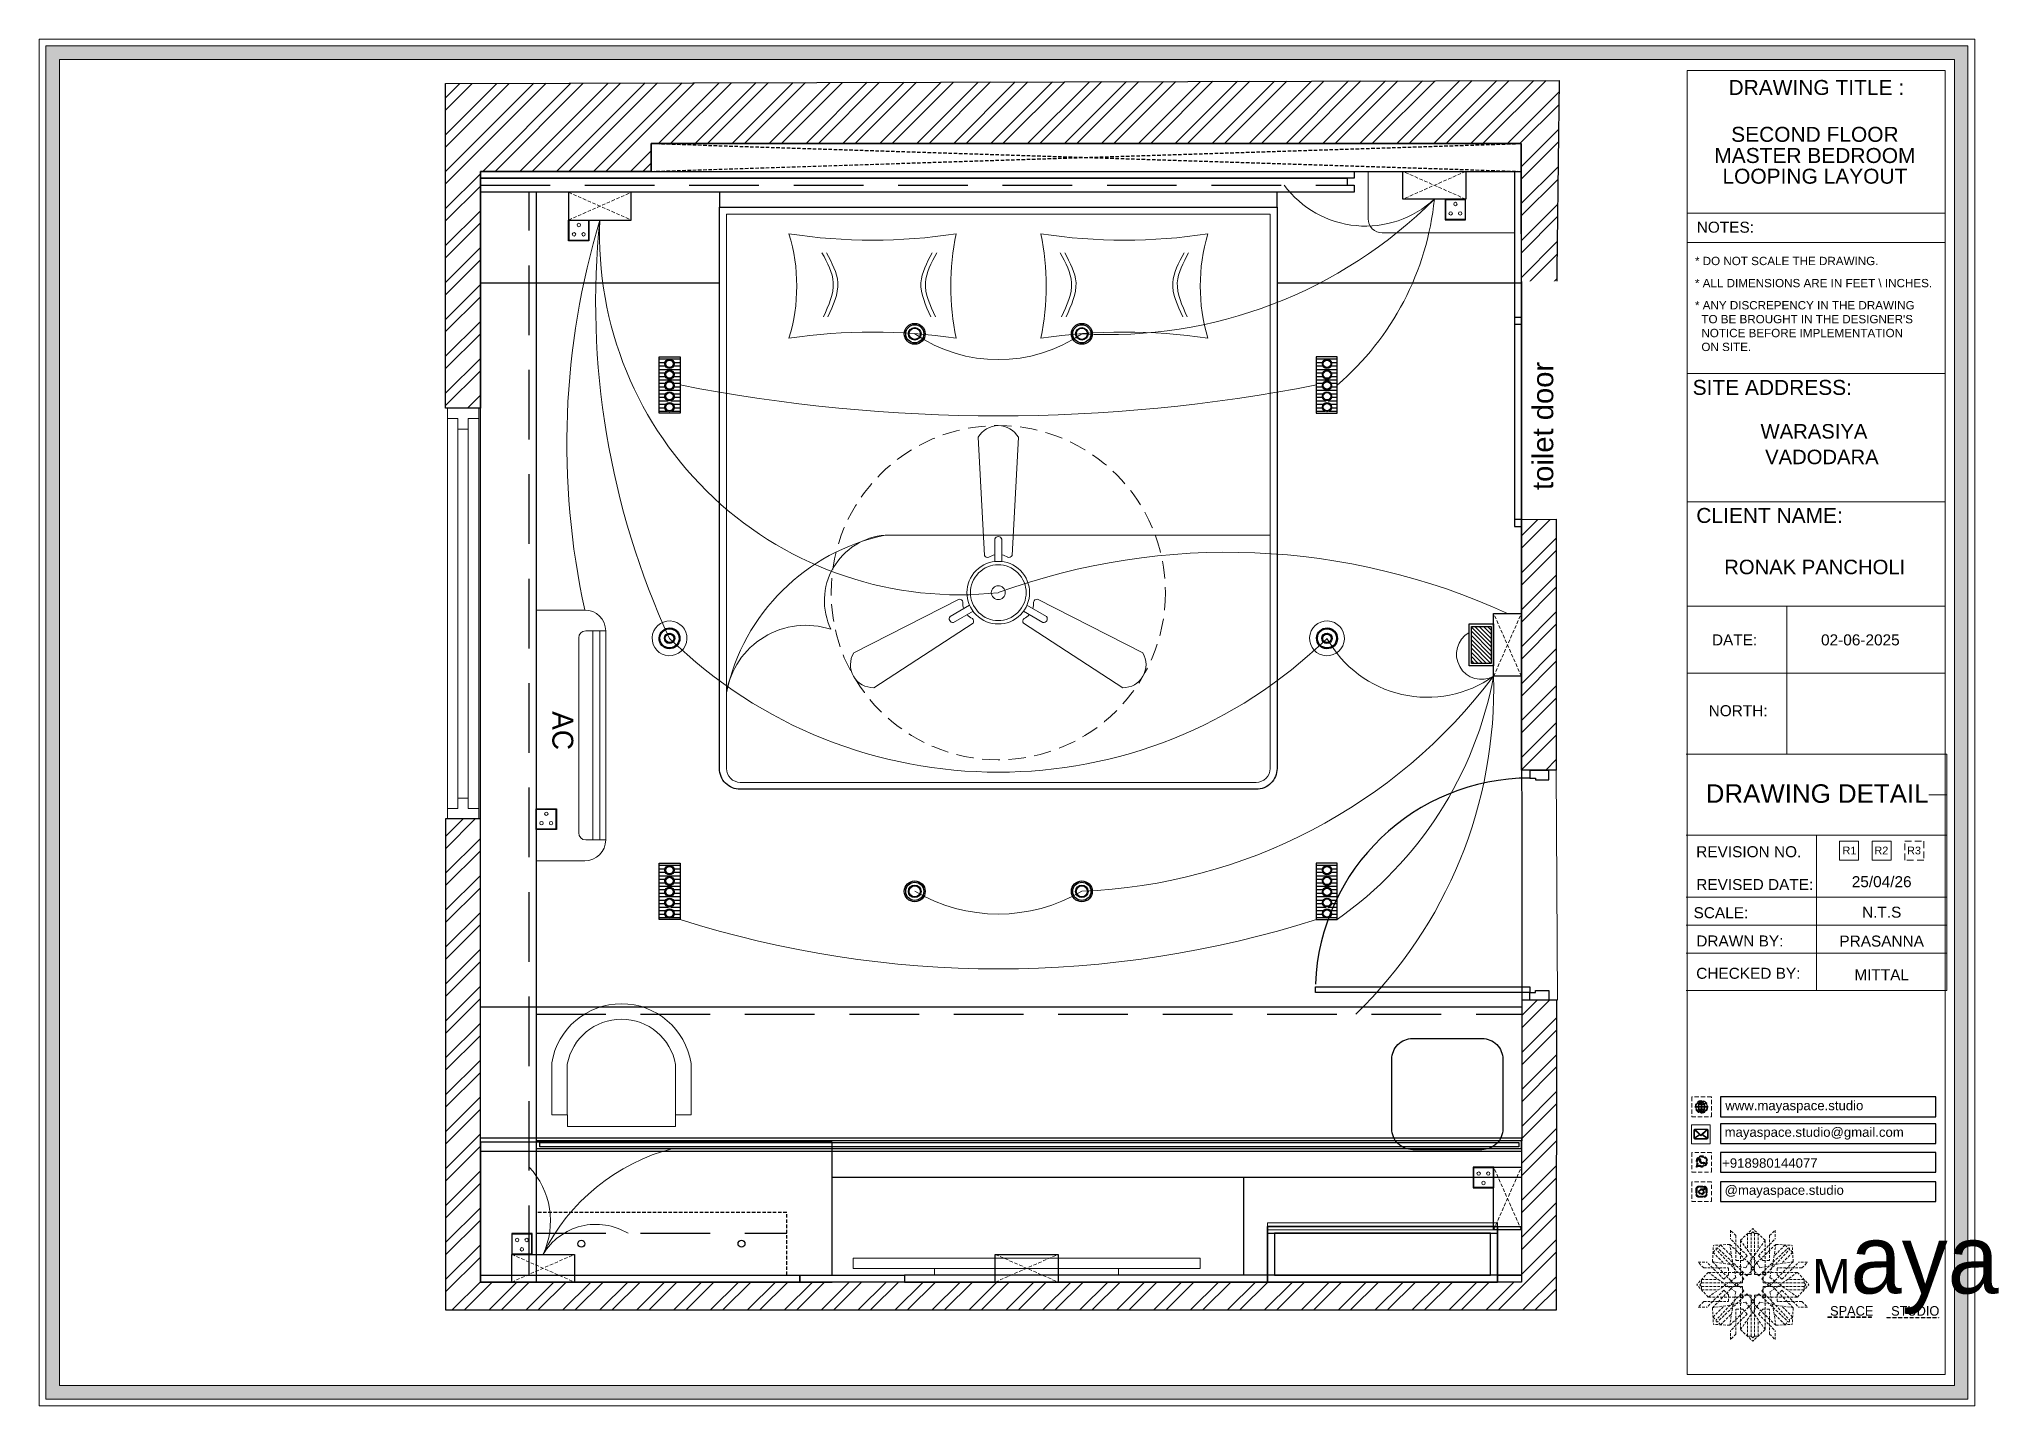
# Model space of a CAD drawing. Header units: millimetres. Extents: x 145796 to 148307, y -176303 to -174465.
# Drawn here: x 146250.8 to 146532.3, y -174820.1 to -174623.9 of the extents above; entities that cross this region are included whole.
import ezdxf
from ezdxf.enums import TextEntityAlignment as Align

# ---------------------------------------------------------------- set-up
doc = ezdxf.new("R2010")
doc.units = ezdxf.units.MM
doc.header["$MEASUREMENT"] = 0
for name, pattern in [('00 . GROUND FLOOR$0$DASHED', [0.75, 0.5, -0.25]), ('DASHED', [0.75, 0.5, -0.25]), ('DASHED2', [0.375, 0.25, -0.125]), ('DASHEDX2', [1.5, 1, -0.5])]:
    doc.linetypes.add(name, pattern=pattern)
for name, color, linetype in [('09ELECTRICAL', 5, 'Continuous'), ('AR DOOR', 40, 'Continuous'), ('AR ELE-5', 134, 'Continuous'), ('AR HATCH-7', 7, 'Continuous')]:
    doc.layers.add(name, color=color, linetype=linetype)
for name, color, linetype, lineweight in [('Dimension', 10, 'DASHEDX2', 20), ('el', 7, 'Continuous', 20), ('ELEC-wires', 1, 'DASHED2', 13), ('Electrical', 84, 'Continuous', 30), ('ELEVATION ( SPIRAL STAIR )', 250, 'Continuous', 9), ('FUR1', 1, 'Continuous', 0), ('FURNITURE', 32, 'Continuous', 9), ('FURNITURE-1', 252, 'Continuous', 13), ('GF FALSE CEILING', 6, 'Continuous', 35), ('hatch-rcc', 251, 'Continuous', 9), ('NAME PLATE', 7, 'Continuous', 25), ('SECOND FLOOR', 7, 'Continuous', 9), ('Text', 7, 'Continuous', 15), ('wall', 7, 'Continuous', 30)]:
    doc.layers.add(name, color=color, linetype=linetype, lineweight=lineweight)
doc.styles.add('Arial', font='arial.ttf')
doc.styles.get("Standard").update_dxf_attribs({"font": 'arial.ttf', "height": 6})
doc.styles.add('style4', font='ARIALN.TTF')
doc.styles.add('TEXT', font='eurr____.ttf')

msp = doc.modelspace()

# ---------------------------------------------------------------- texts
at = {"color": 18, "true_color": 0x000000, "transparency": 33554687, "char_height": 1.3513, "attachment_point": 1}
for s, width, gutter_width, insert in [('www.mayaspace.studio', 9.0744, 7.59, (146492.99, -174776.32, 0.13)), ('mayaspace.studio@gmail.com', 5.6613, 4.74, (146492.89, -174780.14, 0.13)), ('+918980144077', 22.0763, 4.74, (146492.54, -174784.58, 0.13)), ('@mayaspace.studio', 5.6613, 4.74, (146492.89, -174788.47, 0.13))]:
    msp.add_mtext_dynamic_manual_height_columns(s, width=width, gutter_width=gutter_width, heights=[0], dxfattribs=dict(at, insert=insert))
at = {"layer": 'NAME PLATE', "transparency": 33554687, "style": 'Arial'}
for s, height, p in [('DRAWING TITLE : ', 2.1519, (146506.48, -174631.88, 0.13)), ('SECOND FLOOR', 2.1519, (146505.86, -174638.61, 0.13)), ('MASTER BEDROOM', 2.1519, (146505.86, -174641.65, 0.13)), ('LOOPING LAYOUT', 2.1519, (146505.86, -174644.62, 0.13)), ('NOTES:', 1.581, (146493, -174651.66, 0.13)), ('SITE ADDRESS:', 2.1519, (146499.74, -174674.95, 0.13)), (' WARASIYA  ', 2.0802, (146506.13, -174681.22, 0.03)), ('VADODARA', 2.08, (146506.86, -174684.9, 0.03)), ('CLIENT NAME:', 2.1519, (146499.35, -174693.34, 0.13)), ('RONAK PANCHOLI    ', 2.0802, (146507.45, -174700.7, 0.03)), ('DATE:', 1.581, (146494.32, -174710.92, 0.13)), ('02-06-2025', 1.581, (146512.39, -174710.92, 0.13)), ('NORTH:', 1.581, (146494.83, -174721.09, 0.13)), ('DRAWING DETAIL', 2.6605, (146506.18, -174733.53, 0.13)), ('REVISION NO.', 1.5811, (146496.36, -174741.34, 0.13)), ('REVISED DATE: ', 1.5811, (146497.53, -174746.05, 0.13)), ('SCALE:', 1.581, (146492.36, -174750.1, 0.13)), ('DRAWN BY:', 1.581, (146495.08, -174754.16, 0.13)), ('PRASANNA', 1.581, (146515.45, -174754.17, 0.13)), ('CHECKED BY:', 1.5811, (146496.3, -174758.8, 0.13)), ('MITTAL', 1.581, (146515.45, -174759.01, 0.13))]:
    msp.add_text(s, height=height, dxfattribs=at).set_placement(p, align=Align.CENTER)
for s, p in [('R1', (146509.83, -174740.93, 0.13)), ('R2', (146514.41, -174740.93, 0.13))]:
    msp.add_text(s, height=1.115, dxfattribs=at).set_placement(p)
at = {"layer": 'NAME PLATE', "transparency": 33554687, "char_height": 1.1959, "width": 46.2026, "attachment_point": 1, "style": 'Arial'}
for s, insert in [('* DO NOT SCALE THE DRAWING.', (146488.63, -174655.12, 0.13)), ('* ALL DIMENSIONS ARE IN FEET \\\\ INCHES.', (146488.63, -174658.3, 0.13)), ("* ANY DISCREPENCY IN THE DRAWING \\P  TO BE BROUGHT IN THE DESIGNER'S\\P  NOTICE BEFORE IMPLEMENTATION \\P  ON SITE.", (146488.63, -174661.48, 0.13))]:
    msp.add_mtext(s, dxfattribs=dict(at, insert=insert))
at = {"layer": 'NAME PLATE', "lineweight": 0, "transparency": 33554687, "char_height": 1.581, "attachment_point": 2, "style": 'Arial'}
for s, insert, width in [('25/04/26', (146515.45, -174744.06, 0.13), 13.7025), ('N.T.S', (146515.45, -174748.44, 0.13), 3.086)]:
    msp.add_mtext(s, dxfattribs=dict(at, insert=insert, width=width))
at = {"layer": 'Text', "style": 'TEXT'}
msp.add_text('AC', height=3, rotation=270, dxfattribs=at).set_placement((146324.52, -174720.37, 0.13))

# ---------------------------------------------------------------- blocks, each defined once
blk = doc.blocks.new('FSFSF')
at = {"color": 42, "lineweight": 5, "true_color": 0xe0ac11}
for p, q in [((28600.03, 143.51), (28600.03, 140.16)), ((28602.15, 141.41), (28600.03, 143.51)), ((28603.86, 139.69), (28608.58, 144.08)), ((28607.9, 142.22), (28608.58, 142.85)), ((28613.31, 139.69), (28608.58, 144.08)), ((28609.27, 142.22), (28608.59, 142.85)), ((28615.02, 141.41), (28617.14, 143.51)), ((28617.14, 143.51), (28617.14, 140.16)), ((28593.19, 131.45), (28593.54, 137.71)), ((28593.39, 135), (28594.56, 136.12)), ((28593.39, 135), (28597.6, 130.78)), ((28599.8, 138.06), (28593.54, 137.71)), ((28595.12, 136.69), (28594.53, 136.69)), ((28594.56, 136.12), (28594.56, 136.71)), ((28605.17, 124.98), (28594.56, 136.12)), ((28596.24, 137.86), (28595.12, 136.69)), ((28606.27, 126.08), (28595.12, 136.69)), ((28596.24, 137.86), (28600.47, 133.65)), ((28601.03, 130), (28599.8, 138.06)), ((28599.8, 138.05), (28608.58, 129.56)), ((28606.47, 133.76), (28600.03, 140.16)), ((28602.15, 141.41), (28602.15, 131.95)), ((28603.86, 126.58), (28603.86, 139.69)), ((28603.86, 139.69), (28608.58, 133.02)), ((28607.9, 142.22), (28606.58, 142.22)), ((28606.58, 142.22), (28606.58, 135.84)), ((28607.9, 142.22), (28607.9, 126.58)), ((28613.31, 139.69), (28608.59, 133.02)), ((28617.37, 138.05), (28608.59, 129.56)), ((28609.27, 142.22), (28609.27, 126.58)), ((28609.27, 142.22), (28610.59, 142.22)), ((28610.59, 142.22), (28610.59, 135.84)), ((28610.7, 133.76), (28617.14, 140.16)), ((28610.9, 126.08), (28622.05, 136.69)), ((28612.02, 124.98), (28622.62, 136.12)), ((28613.31, 126.58), (28613.31, 139.69)), ((28615.02, 141.41), (28615.02, 131.95)), ((28616.14, 130), (28617.37, 138.06)), ((28620.93, 137.86), (28616.7, 133.65)), ((28617.37, 138.06), (28623.63, 137.71)), ((28623.8, 135), (28619.59, 130.78)), ((28620.93, 137.86), (28622.05, 136.69)), ((28622.05, 136.69), (28622.64, 136.69)), ((28622.62, 136.12), (28622.62, 136.71)), ((28623.8, 135), (28622.62, 136.12)), ((28624, 131.45), (28623.65, 137.71)), ((28591.56, 127.39), (28587.17, 122.66)), ((28587.73, 131.22), (28591.08, 131.22)), ((28589.84, 129.1), (28587.73, 131.22)), ((28589.84, 129.1), (28599.29, 129.1)), ((28597.49, 124.78), (28591.08, 131.22)), ((28604.66, 127.39), (28591.56, 127.39)), ((28591.56, 127.39), (28598.23, 122.67)), ((28593.19, 131.45), (28601.69, 122.67)), ((28601.25, 130.22), (28593.19, 131.45)), ((28599.29, 126.5), (28599.29, 129.1)), ((28605.86, 129.18), (28601.03, 130)), ((28602.07, 125.39), (28601.25, 130.22)), ((28604.75, 131.95), (28602.15, 131.95)), ((28603.68, 126.54), (28603.68, 127.39)), ((28604.71, 127.57), (28603.86, 127.57)), ((28604.66, 123.35), (28604.66, 127.39)), ((28604.7, 126.58), (28604.71, 127.57)), ((28606.47, 133.76), (28604.75, 131.95)), ((28605.86, 129.18), (28608.58, 133.02)), ((28606.27, 126.08), (28608.58, 128.27)), ((28607.9, 128.92), (28608.58, 129.56)), ((28607.9, 128.92), (28608.58, 128.27)), ((28611.31, 129.18), (28608.59, 133.02)), ((28609.27, 128.92), (28608.59, 129.56)), ((28609.27, 128.92), (28608.59, 128.27)), ((28610.9, 126.08), (28608.59, 128.27)), ((28610.7, 133.76), (28612.42, 131.95)), ((28611.31, 129.18), (28616.14, 130)), ((28612.42, 131.95), (28615.02, 131.95)), ((28612.46, 126.58), (28612.46, 127.57)), ((28612.46, 127.57), (28613.31, 127.57)), ((28612.52, 123.35), (28612.52, 127.39)), ((28612.52, 127.39), (28625.63, 127.39)), ((28613.51, 126.54), (28613.51, 127.39)), ((28615.12, 125.39), (28615.94, 130.22)), ((28623.99, 131.45), (28615.5, 122.67)), ((28615.94, 130.22), (28624, 131.45)), ((28627.34, 129.1), (28617.89, 129.1)), ((28617.89, 126.5), (28617.89, 129.1)), ((28625.63, 127.39), (28618.96, 122.67)), ((28619.7, 124.78), (28626.1, 131.22)), ((28625.63, 127.39), (28630.02, 122.66)), ((28629.45, 131.22), (28626.1, 131.22)), ((28627.34, 129.1), (28629.45, 131.22)), ((28591.56, 117.94), (28587.17, 122.66)), ((28589.03, 123.35), (28588.4, 122.67)), ((28589.03, 121.98), (28588.4, 122.65)), ((28589.03, 123.35), (28589.03, 124.67)), ((28589.03, 124.67), (28595.4, 124.67)), ((28589.03, 123.35), (28604.66, 123.35)), ((28589.03, 121.98), (28604.66, 121.98)), ((28589.03, 121.98), (28589.03, 120.66)), ((28589.03, 120.66), (28595.4, 120.66)), ((28597.49, 120.54), (28591.08, 114.11)), ((28591.56, 117.94), (28598.23, 122.65)), ((28593.19, 113.88), (28601.69, 122.65)), ((28605.17, 120.35), (28594.56, 109.2)), ((28597.49, 124.78), (28599.29, 126.5)), ((28597.49, 120.54), (28599.29, 118.83)), ((28602.07, 125.39), (28598.23, 122.67)), ((28602.07, 119.94), (28598.23, 122.65)), ((28602.07, 119.94), (28601.25, 115.1)), ((28602.33, 123.35), (28601.69, 122.67)), ((28602.33, 121.98), (28601.69, 122.65)), ((28602.33, 123.35), (28602.97, 122.67)), ((28602.33, 121.98), (28602.97, 122.65)), ((28605.17, 124.98), (28602.97, 122.67)), ((28605.17, 120.35), (28602.97, 122.65)), ((28604.66, 126.54), (28603.68, 126.54)), ((28607.9, 126.58), (28603.86, 126.58)), ((28604.66, 121.98), (28604.66, 117.94)), ((28609.27, 126.58), (28613.31, 126.58)), ((28612.02, 124.98), (28614.21, 122.67)), ((28612.02, 120.35), (28614.21, 122.65)), ((28612.02, 120.35), (28622.62, 109.2)), ((28612.52, 126.54), (28613.51, 126.54)), ((28628.16, 123.35), (28612.52, 123.35)), ((28612.52, 121.98), (28612.52, 117.94)), ((28628.16, 121.98), (28612.52, 121.98)), ((28614.85, 123.35), (28614.21, 122.67)), ((28614.85, 121.98), (28614.21, 122.65)), ((28614.85, 123.35), (28615.5, 122.67)), ((28614.85, 121.98), (28615.5, 122.65)), ((28615.12, 125.39), (28618.96, 122.67)), ((28615.12, 119.94), (28618.96, 122.65)), ((28615.12, 119.94), (28615.94, 115.1)), ((28623.99, 113.88), (28615.5, 122.65)), ((28619.7, 124.78), (28617.89, 126.5)), ((28619.7, 120.54), (28617.89, 118.83)), ((28625.63, 117.94), (28618.96, 122.65)), ((28619.7, 120.54), (28626.1, 114.11)), ((28628.16, 124.67), (28621.78, 124.67)), ((28628.16, 120.66), (28621.78, 120.66)), ((28625.63, 117.94), (28630.02, 122.66)), ((28628.16, 123.35), (28628.16, 124.67)), ((28628.16, 123.35), (28628.78, 122.67)), ((28628.16, 121.98), (28628.78, 122.65)), ((28628.16, 121.98), (28628.16, 120.66)), ((28589.84, 116.23), (28587.73, 114.11)), ((28587.73, 114.11), (28591.08, 114.11)), ((28589.84, 116.23), (28599.29, 116.23)), ((28604.66, 117.94), (28591.56, 117.94)), ((28601.25, 115.1), (28593.19, 113.87)), ((28593.19, 113.87), (28593.54, 107.62)), ((28593.39, 110.32), (28597.6, 114.55)), ((28606.27, 119.15), (28595.12, 108.54)), ((28599.29, 118.83), (28599.29, 116.23)), ((28599.8, 107.17), (28608.58, 115.67)), ((28601.03, 115.23), (28599.8, 107.17)), ((28605.86, 116.05), (28601.03, 115.23)), ((28602.15, 103.82), (28602.15, 113.27)), ((28604.75, 113.27), (28602.15, 113.27)), ((28604.66, 118.78), (28603.68, 118.78)), ((28603.68, 118.78), (28603.68, 117.94)), ((28607.9, 118.65), (28603.86, 118.65)), ((28603.86, 118.65), (28603.86, 105.54)), ((28604.71, 117.66), (28603.86, 117.66)), ((28604.7, 118.65), (28604.71, 117.66)), ((28606.47, 111.47), (28604.75, 113.27)), ((28605.86, 116.05), (28608.58, 112.21)), ((28606.27, 119.15), (28608.58, 116.96)), ((28607.9, 103.01), (28607.9, 118.65)), ((28607.9, 116.31), (28608.58, 116.96)), ((28607.9, 116.31), (28608.58, 115.67)), ((28610.9, 119.15), (28608.59, 116.96)), ((28609.27, 116.31), (28608.59, 116.96)), ((28609.27, 116.31), (28608.59, 115.67)), ((28611.31, 116.05), (28608.59, 112.21)), ((28617.37, 107.17), (28608.59, 115.67)), ((28609.27, 118.65), (28613.31, 118.65)), ((28609.27, 103.01), (28609.27, 118.65)), ((28610.7, 111.47), (28612.42, 113.27)), ((28610.9, 119.15), (28622.05, 108.54)), ((28611.31, 116.05), (28616.14, 115.23)), ((28612.42, 113.27), (28615.02, 113.27)), ((28612.46, 118.65), (28612.46, 117.66)), ((28612.46, 117.66), (28613.31, 117.66)), ((28612.52, 118.78), (28613.51, 118.78)), ((28612.52, 117.94), (28625.63, 117.94)), ((28613.31, 118.65), (28613.31, 105.54)), ((28613.51, 118.78), (28613.51, 117.94)), ((28615.02, 103.82), (28615.02, 113.27)), ((28615.94, 115.1), (28624, 113.87)), ((28616.14, 115.23), (28617.37, 107.17)), ((28617.89, 118.83), (28617.89, 116.23)), ((28627.34, 116.23), (28617.89, 116.23)), ((28623.8, 110.32), (28619.59, 114.55)), ((28624, 113.87), (28623.65, 107.62)), ((28629.45, 114.11), (28626.1, 114.11)), ((28627.34, 116.23), (28629.45, 114.11)), ((28593.39, 110.32), (28594.56, 109.2)), ((28599.8, 107.17), (28593.54, 107.52)), ((28595.12, 108.54), (28594.53, 108.54)), ((28594.56, 109.2), (28594.56, 108.61)), ((28596.24, 107.37), (28595.12, 108.54)), ((28596.24, 107.37), (28600.47, 111.58)), ((28606.47, 111.47), (28600.03, 105.07)), ((28600.03, 101.71), (28600.03, 105.07)), ((28603.86, 105.54), (28608.58, 112.21)), ((28603.86, 105.54), (28608.58, 101.15)), ((28606.58, 103.01), (28606.58, 109.38)), ((28613.31, 105.54), (28608.58, 101.15)), ((28613.31, 105.54), (28608.59, 112.21)), ((28610.59, 103.01), (28610.59, 109.38)), ((28610.7, 111.47), (28617.14, 105.07)), ((28620.93, 107.37), (28616.7, 111.58)), ((28617.14, 101.71), (28617.14, 105.07)), ((28617.37, 107.17), (28623.63, 107.52)), ((28620.93, 107.37), (28622.05, 108.54)), ((28622.05, 108.54), (28622.64, 108.54)), ((28623.8, 110.32), (28622.62, 109.2)), ((28622.62, 109.2), (28622.62, 108.61)), ((28602.15, 103.82), (28600.03, 101.71)), ((28607.9, 103.01), (28606.58, 103.01)), ((28607.9, 103.01), (28608.58, 102.38)), ((28609.27, 103.01), (28608.59, 102.38)), ((28609.27, 103.01), (28610.59, 103.01)), ((28615.02, 103.82), (28617.14, 101.71))]:
    blk.add_line(p, q, dxfattribs=at)
blk = doc.blocks.new('hgwg')
at = {"layer": 'Dimension', "true_color": 0xd39e00}
h = blk.add_hatch(color=42, dxfattribs=at)
h.dxf.hatch_style = 1
h.paths.add_polyline_path([(27505.71, 45.05), (27494.27, 45.05), (27494.27, 44.9), (27505.71, 44.9)])
h = blk.add_hatch(color=42, dxfattribs=at)
h.dxf.hatch_style = 1
h.paths.add_polyline_path([(27523.3, 44.9), (27509.68, 44.9), (27509.68, 44.75), (27523.3, 44.75)])
at = {"layer": 'Dimension', "color": 42, "true_color": 0xd39e00}
for p, q in [((27494.27, 45.05), (27505.71, 45.05)), ((27494.27, 44.9), (27494.27, 45.05)), ((27494.27, 44.9), (27505.71, 44.9)), ((27505.71, 45.05), (27505.71, 44.9)), ((27509.68, 44.9), (27523.3, 44.9)), ((27509.68, 44.9), (27509.68, 44.75)), ((27509.68, 44.75), (27523.3, 44.75)), ((27523.3, 44.75), (27523.3, 44.9))]:
    blk.add_line(p, q, dxfattribs=at)
at = {"layer": 'Dimension', "color": 42, "true_color": 0xd39e00, "attachment_point": 1}
for s, width, insert, char_height in [('{\\fCinzel|b0|i0|c0|p2;\\H1.5x;M\\fAmsterdam One|b0|i0|c0|p2;\\H2x;aya}', 85.3277, (27490.17, 69.17), 6), ('{\\fCinzel|b0|i0|c0|p0;SPACE     STUDIO}', 66.129, (27494.83, 47.86), 2.5)]:
    blk.add_mtext_dynamic_manual_height_columns(s, width=width, gutter_width=30, heights=[0], dxfattribs=dict(at, insert=insert, char_height=char_height))
blk = doc.blocks.new('aggerg')
at = {"layer": 'Dimension', "color": 42, "true_color": 0xd39e00}
blk.add_lwpolyline([(-1.41, 1.41), (1.41, 1.41), (1.41, -1.41), (-1.41, -1.41)], close=True, dxfattribs=at)
at = {"layer": 'NAME PLATE', "lineweight": 0, "insert": (-0.03, 0.62), "char_height": 1.151, "width": 2.2458, "attachment_point": 2, "style": 'Arial'}
blk.add_mtext('R3', dxfattribs=at)
blk = doc.blocks.new('QEGW4TG')
at = {"layer": 'Dimension', "true_color": 0x000000}
h = blk.add_hatch(color=18, dxfattribs=at)
h.dxf.hatch_style = 1
h.paths.add_polyline_path([(2.69, 1.93, 0.170513), (2.95, 1.97, 0.190337), (3.11, 2.18, 0.316231), (3.07, 2.28), (2.79, 2.37, 0.273721), (2.69, 2.34, 0.040749), (2.63, 2.27, -0.441282), (2.53, 2.25, -0.11828), (2.06, 2.64, -0.441282), (2.07, 2.74, 0.040749), (2.13, 2.81, 0.290083), (2.14, 2.92), (2.01, 3.18, 0.316231), (1.91, 3.2, 0.190337), (1.73, 3, 0.170513), (1.72, 2.74, 0.252784)], flags=0)
h.paths.add_polyline_path([(1.19, 1.98), (1.03, 1.3, 0.550912), (1.11, 1.23), (1.75, 1.39, 6.344125)])
h.paths.add_polyline_path([(1.81, 1.7), (1.4, 1.6), (1.5, 2.03, -9.071339)], flags=16)
h.paths.add_polyline_path([(3.11, 2.16, -0.17811), (2.95, 1.97, -0.170513), (2.69, 1.93, -0.252784), (1.72, 2.74, -0.170513), (1.73, 3, -0.17811), (1.89, 3.19, -0.370089), (2.01, 3.18), (2.14, 2.92, -0.307185), (2.13, 2.8, -0.041087), (2.06, 2.73, 0.321676), (2.05, 2.65, 0.126524), (2.55, 2.24, 0.312216), (2.62, 2.26, -0.041087), (2.68, 2.34, -0.290673), (2.79, 2.37), (3.07, 2.28, -0.370089)], flags=0)
h = blk.add_hatch(color=18, dxfattribs=at)
h.dxf.hatch_style = 1
h.paths.add_polyline_path([(2.79, 2.37, 0.273721), (2.69, 2.34, 0.040749), (2.63, 2.27, -0.441282), (2.53, 2.25, -0.11828), (2.06, 2.64, -0.441282), (2.07, 2.74, 0.040749), (2.13, 2.81, 0.290083), (2.14, 2.92), (2.01, 3.18, 0.316231), (1.91, 3.2, 0.190337), (1.73, 3, 0.170513), (1.72, 2.74, 0.252784), (2.69, 1.93, 0.170513), (2.95, 1.97, 0.190337), (3.11, 2.18, 0.316231), (3.07, 2.28)])
for p, q in [((1.19, 1.98), (1.03, 1.3)), ((1.1, 1.23), (1.75, 1.39)), ((1.5, 2.03), (1.4, 1.6)), ((1.4, 1.6), (1.81, 1.7)), ((2.01, 3.18), (2.14, 2.92)), ((3.07, 2.28), (2.8, 2.36))]:
    blk.add_line(p, q)
blk.add_lwpolyline([(0, 0), (4.68, 0), (4.68, 4.68), (0, 4.68)], close=True)
for centre, radius, start, end in [((1.09, 1.29), 0.0598, 164.8483, 282.1458), ((2.39, 2.56), 1.34, 241.4727, 205.6422), ((2.39, 2.56), 1.04, 235.9962, 210.8333), ((2.09, 2.87), 0.39, 159.7007, 198.4072), ((2.96, 3.23), 1.33, 201.4218, 258.1669), ((2.07, 2.87), 0.364, 118.9685, 159.3648), ((1.94, 3.12), 0.0896, 41.8985, 123.1344), ((2.11, 2.68), 0.066, 135.9932, 224.8892), ((1.67, 3.16), 0.586, 312.4617, 321.8728), ((3.12, 3.42), 1.31, 216.5455, 243.5279), ((2.05, 2.87), 0.104, 320.3924, 28.6971), ((2.57, 2.3), 0.066, 234.2482, 323.1441), ((3.11, 1.94), 0.586, 137.2645, 146.6756), ((2.76, 2.27), 0.104, 70.4402, 138.745), ((2.75, 2.31), 0.39, 260.7301, 299.4366), ((2.76, 2.29), 0.364, 299.7725, 340.1688), ((3.03, 2.2), 0.0896, 336.0029, 57.2388)]:
    blk.add_arc(centre, radius, start, end)
blk = doc.blocks.new('ASGERG')
at = {"layer": 'Dimension', "true_color": 0x000000}
h = blk.add_hatch(color=18, dxfattribs=at)
h.dxf.hatch_style = 1
h.paths.add_polyline_path([(0.99, 1.7, 0.353872), (1.69, 1.03), (2.96, 1.03, 0.353872), (3.66, 1.7), (3.66, 2.99, 0.353872), (2.96, 3.67), (1.69, 3.67, 0.353872), (0.99, 2.99)])
h.paths.add_polyline_path([(1.27, 2.97, -0.353872), (1.72, 3.4), (2.94, 3.4, -0.353872), (3.38, 2.97), (3.38, 1.72, -0.353872), (2.94, 1.3), (1.72, 1.3, -0.353872), (1.27, 1.72)], flags=16)
h.paths.add_polyline_path([(3.02, 2.35, -1), (1.64, 2.35, -1)], flags=0)
h.paths.add_polyline_path([(2.74, 2.35, -1), (1.92, 2.35, -1)], flags=0)
h.paths.add_polyline_path([(2.86, 3.02, -1), (3.19, 3.02, -1)], flags=0)
h.paths.add_polyline_path([(1.64, 2.35, 1), (3.02, 2.35, 1)], flags=0)
h = blk.add_hatch(color=18, dxfattribs=at)
h.dxf.hatch_style = 1
h.paths.add_polyline_path([(1.64, 2.35, 1), (3.02, 2.35, 1)])
h.paths.add_polyline_path([(2.74, 2.35, -1), (1.92, 2.35, -1)], flags=16)
h = blk.add_hatch(color=18, dxfattribs=at)
h.dxf.hatch_style = 1
h.paths.add_polyline_path([(3.19, 3.02, 1), (2.86, 3.02, 1)])
for p, q in [((0.99, 2.99), (0.99, 1.7)), ((1.27, 2.97), (1.27, 1.72)), ((1.69, 3.67), (2.96, 3.67)), ((1.69, 1.03), (2.96, 1.03)), ((2.94, 3.4), (1.72, 3.4)), ((2.94, 1.3), (1.72, 1.3)), ((3.38, 2.97), (3.38, 1.72)), ((3.66, 2.99), (3.66, 1.7))]:
    blk.add_line(p, q)
blk.add_lwpolyline([(0, 0), (4.68, 0), (4.68, 4.68), (0, 4.68)], close=True)
for centre, radius in [((2.33, 2.35), 0.694), ((2.33, 2.35), 0.414), ((3.02, 3.02), 0.168)]:
    blk.add_circle(centre, radius)
for centre, radius, start, end in [((1.76, 2.89), 0.778, 94.8631, 172.8127), ((1.76, 1.8), 0.778, 187.1873, 265.1369), ((1.76, 2.91), 0.491, 94.8631, 172.8127), ((1.76, 1.78), 0.491, 187.1873, 265.1369), ((2.9, 2.91), 0.491, 7.1873, 85.1369), ((2.9, 1.78), 0.491, 274.8631, 352.8127), ((2.89, 2.89), 0.778, 7.1873, 85.1369), ((2.89, 1.8), 0.778, 274.8631, 352.8127)]:
    blk.add_arc(centre, radius, start, end)
blk = doc.blocks.new('DTGWEGEARG')
at = {"layer": 'Dimension', "true_color": 0x000000}
h = blk.add_hatch(color=18, dxfattribs=at)
h.dxf.hatch_style = 1
h.paths.add_polyline_path([(3.83, 2.34, 1), (0.85, 2.34, 1)])
h.paths.add_polyline_path([(2.51, 1.01, 0.105795), (2.96, 1.58, -0.055205), (3.3, 1.41, -0.169822)], flags=16)
h.paths.add_polyline_path([(2.41, 1.12), (2.41, 1.69, -0.058279), (2.81, 1.63, -0.103353)], flags=16)
h.paths.add_polyline_path([(2.26, 1.13, -0.101741), (1.87, 1.63, -0.057171), (2.26, 1.69)], flags=16)
h.paths.add_polyline_path([(2.17, 1.01, -0.169822), (1.38, 1.41, -0.055205), (1.72, 1.58, 0.105795)], flags=16)
h.paths.add_polyline_path([(3.02, 1.72, 0.081336), (3.13, 2.27), (3.68, 2.27, -0.152069), (3.4, 1.52, 0.05687)], flags=16)
h.paths.add_polyline_path([(2.87, 1.77, 0.061945), (2.41, 1.84), (2.41, 2.27), (2.98, 2.27, -0.081344)], flags=16)
h.paths.add_polyline_path([(2.26, 1.84, 0.060923), (1.8, 1.77, -0.081344), (1.7, 2.27), (2.26, 2.27)], flags=16)
h.paths.add_polyline_path([(1.66, 1.72, 0.05687), (1.28, 1.52, -0.152069), (1, 2.27), (1.55, 2.27, 0.081336)], flags=16)
h.paths.add_polyline_path([(2.41, 2.42), (2.41, 2.83, 0.061945), (2.87, 2.91, -0.080009), (2.98, 2.42)], flags=16)
h.paths.add_polyline_path([(3.13, 2.42, 0.080116), (3.02, 2.96, 0.05687), (3.4, 3.16, 0.028258), (3.3, 3.27, -0.055205), (2.96, 3.1, 0.105795), (2.51, 3.67, -0.36029), (3.68, 2.42)], flags=16)
h.paths.add_polyline_path([(2.26, 2.42), (1.7, 2.42, -0.080009), (1.8, 2.91, 0.060923), (2.26, 2.84)], flags=16)
h.paths.add_polyline_path([(1.55, 2.42), (1, 2.42, -0.150466), (1.28, 3.16, 0.05687), (1.66, 2.96, 0.080116)], flags=16)
h.paths.add_polyline_path([(2.41, 2.98), (2.41, 3.56, -0.103353), (2.81, 3.05, -0.058279)], flags=16)
h.paths.add_polyline_path([(2.26, 2.99, -0.057171), (1.87, 3.05, -0.101741), (2.26, 3.55)], flags=16)
h.paths.add_polyline_path([(1.72, 3.1, -0.055205), (1.38, 3.27, -0.169822), (2.17, 3.67, 0.105795)], flags=16)
blk.add_lwpolyline([(0, 0), (4.68, 0), (4.68, 4.68), (0, 4.68)], close=True)
at = {"layer": 'Dimension', "color": 18, "true_color": 0x000000}
for p, q in [((1, 2.42), (1.55, 2.42)), ((1, 2.27), (1.55, 2.27)), ((1.7, 2.42), (2.26, 2.42)), ((1.7, 2.27), (2.26, 2.27)), ((2.26, 3.55), (2.26, 2.99)), ((2.26, 2.84), (2.26, 2.42)), ((2.26, 2.27), (2.26, 1.84)), ((2.26, 1.69), (2.26, 1.13)), ((2.41, 3.56), (2.41, 2.98)), ((2.41, 2.83), (2.41, 2.42)), ((2.41, 2.42), (2.98, 2.42)), ((2.41, 2.27), (2.98, 2.27)), ((2.41, 2.27), (2.41, 1.84)), ((2.41, 1.69), (2.41, 1.12)), ((3.13, 2.42), (3.68, 2.42)), ((3.13, 2.27), (3.68, 2.27))]:
    blk.add_line(p, q, dxfattribs=at)
blk.add_circle((2.34, 2.34), 1.49, dxfattribs=at)
for centre, radius, start, end in [((2.34, 2.34), 1.34, 142.3819, 176.6093), ((2.34, 2.34), 1.34, 183.0315, 217.6181), ((2.34, 4.74), 1.9, 236.1399, 249.1595), ((2.34, -0.06), 1.9, 110.8405, 123.8601), ((2.34, 2.34), 1.34, 97.3549, 135.9073), ((2.34, 4.74), 1.75, 236.7417, 249.3811), ((2.34, -0.06), 1.75, 110.6189, 123.2583), ((2.34, 2.34), 1.34, 224.0927, 262.6451), ((3.28, 2.34), 1.73, 159.0567, 177.3789), ((3.28, 2.34), 1.73, 182.3435, 200.9433), ((3.28, 2.34), 1.58, 158.8325, 177.1302), ((3.28, 2.34), 1.58, 182.5658, 201.1675), ((3.28, 2.34), 1.73, 129.9301, 154.0867), ((3.28, 2.34), 1.73, 205.9133, 230.0699), ((2.34, 4.74), 1.9, 253.6799, 267.6253), ((2.34, -0.06), 1.9, 92.3747, 106.3201), ((3.28, 2.34), 1.58, 130.1073, 153.3446), ((2.34, 4.74), 1.75, 254.3336, 267.422), ((2.34, -0.06), 1.75, 92.578, 105.6664), ((3.28, 2.34), 1.58, 206.6554, 229.8927), ((1.4, 2.34), 1.58, 26.6554, 50.2584), ((2.34, 4.74), 1.75, 272.3248, 285.6664), ((2.34, 4.74), 1.9, 272.1415, 286.3201), ((2.34, -0.06), 1.9, 73.6799, 87.8585), ((2.34, -0.06), 1.75, 74.3336, 87.6752), ((1.4, 2.34), 1.58, 309.7416, 333.3446), ((2.34, 2.34), 1.34, 3.3907, 82.6451), ((1.4, 2.34), 1.73, 25.9133, 50.0699), ((1.4, 2.34), 1.73, 309.9301, 334.0867), ((2.34, 2.34), 1.34, 277.3549, 315.9073), ((1.4, 2.34), 1.58, 2.8698, 21.1675), ((1.4, 2.34), 1.58, 338.8325, 357.4342), ((2.34, 4.74), 1.75, 290.6189, 303.2583), ((2.34, -0.06), 1.75, 56.7417, 69.3811), ((2.34, 4.74), 1.9, 290.8405, 303.8601), ((1.4, 2.34), 1.73, 2.6211, 20.9433), ((1.4, 2.34), 1.73, 339.0567, 357.6565), ((2.34, -0.06), 1.9, 56.1399, 69.1595), ((2.34, 2.34), 1.34, 322.3819, 356.9685)]:
    blk.add_arc(centre, radius, start, end, dxfattribs=at)
blk = doc.blocks.new('*U20')
for points in [[(-1160, 0), (-1120, 0), (-1120, 30), (-1110, 30), (-1110, 100), (-1160, 100)], [(0, 0), (0, -1120), (-30, -1120), (-30, 0)], [(40, 0), (0, 0), (0, 30), (-10, 30), (-10, 100), (40, 100)]]:
    blk.add_lwpolyline(points, close=True)
at = {"layer": 'AR ELE-5', "linetype": 'ByBlock', "ltscale": 15}
blk.add_arc((2, 1), 1122, 180.0347, 267.627, dxfattribs=at)
blk = doc.blocks.new('FLOOR LT.')
at = {"layer": '09ELECTRICAL'}
h = blk.add_hatch(dxfattribs=at)
h.set_pattern_fill('ANSI31', color=256, scale=6.05916, angle=180, style=0)
h.set_pattern_definition([(225, (8190.6031, -14293.93296), (0.535559115, -0.535559115), [])])
h.paths.add_polyline_path([(0.56, -5.52), (-8.83, -5.52), (-8.83, -0.49), (0.56, -0.49)])
for points in [[(1.17, -6.13), (-9.43, -6.13), (-9.43, 0.12), (1.17, 0.12)], [(0.56, -5.52), (-8.83, -5.52), (-8.83, -0.49), (0.56, -0.49)]]:
    blk.add_lwpolyline(points, close=True, dxfattribs=at)
blk = doc.blocks.new('RGH')
at = {"color": 242, "linetype": 'DASHED', "true_color": 0xcd2027}
for p, q in [((130318.55, 18194.22), (130309.54, 18198.2)), ((130318.55, 18198.2), (130309.54, 18194.22))]:
    blk.add_line(p, q, dxfattribs=at)
at = {"layer": 'ELEC-wires', "color": 5, "linetype": 'ByBlock', "lineweight": 30, "ltscale": 4}
blk.add_lwpolyline([(130309.54, 18198.2), (130318.55, 18198.2), (130318.55, 18194.22), (130309.54, 18194.22)], close=True, dxfattribs=at)
blk = doc.blocks.new('erfer')
at = {"layer": 'hatch-rcc', "lineweight": 30}
blk.add_lwpolyline([(1905.9, -1304.21), (1908.38, -1304.21), (1908.38, -1306.73), (1905.9, -1306.73)], close=True, dxfattribs=at)
at = {"layer": 'hatch-rcc'}
blk.add_lwpolyline([(1905.96, -1304.28), (1908.31, -1304.28), (1908.31, -1306.66), (1905.96, -1306.66)], close=True, dxfattribs=at)
for centre in [(1906.56, -1305.95), (1907.14, -1304.81), (1907.72, -1305.95)]:
    blk.add_circle(centre, 0.211, dxfattribs=at)
blk = doc.blocks.new('16')
at = {"layer": 'hatch-rcc', "color": 1, "lineweight": 30}
blk.add_lwpolyline([(392822.83, -38266.87), (392825.13, -38266.87), (392825.13, -38269.2), (392822.83, -38269.2)], close=True, dxfattribs=at)
at = {"layer": 'hatch-rcc', "color": 1}
blk.add_lwpolyline([(392822.89, -38266.93), (392825.07, -38266.93), (392825.07, -38269.14), (392822.89, -38269.14)], close=True, dxfattribs=at)
for centre in [(392823.98, -38267.42), (392823.44, -38268.48), (392824.52, -38268.48)]:
    blk.add_circle(centre, 0.195, dxfattribs=at)

# ---------------------------------------------------------------- hatches: boundary and pattern name
at = {"layer": 'AR HATCH-7', "lineweight": 0, "true_color": 0x939598, "transparency": 33554687}
h = msp.add_hatch(dxfattribs=at)
h.set_pattern_fill('ANSI32', color=252, scale=10)
h.set_pattern_definition([(45, (12454.5157, 8958.0253), (-2.65165043, 2.65165043), []), (45, (12456.2835, 8958.0253), (-2.65165043, 2.65165043), [])])
h.paths.add_polyline_path([(146469.15, -174629.78), (146309.19, -174630.24), (146309.19, -174676.85), (146314.19, -174676.85), (146314.19, -174642.85), (146338.69, -174642.85), (146338.69, -174638.85), (146463.69, -174638.85), (146463.7, -174663.84), (146463.7, -174663.84), (146463.7, -174664.86), (146468.7, -174664.83)])
h.paths.add_polyline_path([(146314.19, -174735.85), (146309.19, -174735.85), (146309.19, -174806.35), (146468.73, -174806.35), (146468.78, -174761.85), (146463.78, -174761.88), (146463.7, -174802.35), (146364.71, -174802.35), (146364.71, -174802.35), (146314.19, -174802.35), (146314.2, -174782.26)])
h.paths.add_polyline_path([(146468.7, -174692.82), (146463.7, -174692.85), (146463.7, -174728.85), (146468.7, -174728.82)])
at = {"layer": 'Dimension', "true_color": 0xd39e00, "transparency": 33554687}
h = msp.add_hatch(color=42, dxfattribs=at)
h.paths.add_polyline_path([(146251.78, -174624.84), (146251.78, -174819.15), (146527.84, -174819.15), (146527.84, -174624.84)])
h.paths.add_polyline_path([(146253.72, -174626.78), (146525.9, -174626.78), (146525.9, -174817.21), (146253.72, -174817.21)], flags=16)
at = {"layer": 'Dimension', "true_color": 0x000000, "transparency": 33554687}
h = msp.add_hatch(color=18, dxfattribs=at)
h.dxf.hatch_style = 1
h.paths.add_polyline_path([(146490.31, -174781.82, 0.414214), (146490.52, -174781.61), (146490.52, -174780.59, 0.414214), (146490.31, -174780.38), (146488.68, -174780.38, 0.414214), (146488.47, -174780.59), (146488.47, -174781.61, 0.414214), (146488.68, -174781.82)])
h.paths.add_polyline_path([(146489.65, -174781.2), (146490.4, -174781.71, -0.198912), (146490.31, -174781.74), (146488.68, -174781.74, -0.198912), (146488.59, -174781.71), (146489.34, -174781.2), (146489.49, -174781.34)], flags=16)
h.paths.add_polyline_path([(146489.49, -174781.24), (146488.66, -174780.46, -0.028783), (146488.68, -174780.46), (146490.31, -174780.46, -0.028783), (146490.33, -174780.46)], flags=16)
h.paths.add_polyline_path([(146489.7, -174781.15), (146490.4, -174780.49, -0.202482), (146490.44, -174780.59), (146490.44, -174781.61, -0.043076), (146490.44, -174781.64)], flags=16)
h.paths.add_polyline_path([(146489.28, -174781.15), (146488.55, -174781.64, -0.043076), (146488.55, -174781.61), (146488.55, -174780.59, -0.202482), (146488.59, -174780.49)], flags=16)
at = {"layer": 'Electrical', "lineweight": 25, "true_color": 0x000000}
h = msp.add_hatch(dxfattribs=at)
h.set_pattern_fill('ANSI31', color=18, scale=4, angle=315)
h.set_pattern_definition([(360, (167310.7183, -161678.28756), (2e-16, 0.5), [])])
h.paths.add_polyline_path([(146342.88, -174671.81), (146341.83, -174670.94, -0.675401), (146340.69, -174670.48, -0.15536), (146340.81, -174670.1), (146340.06, -174669.48), (146339.88, -174669.48), (146339.88, -174677.57), (146342.88, -174677.57)])
h.paths.add_polyline_path([(146342.01, -174676.7, -1), (146340.69, -174676.7, -1)], flags=16)
h.paths.add_polyline_path([(146340.69, -174675.15, -1), (146342.01, -174675.15, -1)], flags=16)
h.paths.add_polyline_path([(146341.88, -174676.7, -1), (146340.82, -174676.7, -1)], flags=0)
h.paths.add_polyline_path([(146340.82, -174675.15, -1), (146341.88, -174675.15, -1)], flags=0)
h.paths.add_polyline_path([(146340.69, -174673.59, -1), (146342.01, -174673.59, -1)], flags=16)
h.paths.add_polyline_path([(146340.82, -174673.59, -1), (146341.88, -174673.59, -1)], flags=0)
h.paths.add_polyline_path([(146340.69, -174672.04, -1), (146342.01, -174672.04, -1)], flags=16)
h.paths.add_polyline_path([(146340.82, -174672.04, -1), (146341.88, -174672.04, -1)], flags=0)
h.paths.add_polyline_path([(146341.83, -174670.94), (146342.88, -174671.81), (146342.88, -174669.48), (146340.06, -174669.48), (146340.81, -174670.1, -0.731062), (146342.01, -174670.48, -0.193744)], flags=17)
h = msp.add_hatch(dxfattribs=at)
h.set_pattern_fill('ANSI31', color=18, scale=4, angle=315)
h.set_pattern_definition([(360, (167298.7183, -161678.28756), (2e-16, 0.5), [])])
h.paths.add_polyline_path([(146434.25, -174671.81), (146435.3, -174670.94, 0.675401), (146436.44, -174670.48, 0.15536), (146436.32, -174670.1), (146437.07, -174669.48), (146437.25, -174669.48), (146437.25, -174677.57), (146434.25, -174677.57)])
h.paths.add_polyline_path([(146435.12, -174676.7, 1), (146436.44, -174676.7, 1)], flags=16)
h.paths.add_polyline_path([(146436.44, -174675.15, 1), (146435.12, -174675.15, 1)], flags=16)
h.paths.add_polyline_path([(146435.25, -174676.7, 1), (146436.31, -174676.7, 1)], flags=0)
h.paths.add_polyline_path([(146436.31, -174675.15, 1), (146435.25, -174675.15, 1)], flags=0)
h.paths.add_polyline_path([(146436.44, -174673.59, 1), (146435.12, -174673.59, 1)], flags=16)
h.paths.add_polyline_path([(146436.31, -174673.59, 1), (146435.25, -174673.59, 1)], flags=0)
h.paths.add_polyline_path([(146436.44, -174672.04, 1), (146435.12, -174672.04, 1)], flags=16)
h.paths.add_polyline_path([(146436.31, -174672.04, 1), (146435.25, -174672.04, 1)], flags=0)
h.paths.add_polyline_path([(146435.3, -174670.94), (146434.25, -174671.81), (146434.25, -174669.48), (146437.07, -174669.48), (146436.32, -174670.1, 0.731062), (146435.12, -174670.48, 0.193744)], flags=17)
h = msp.add_hatch(dxfattribs=at)
h.set_pattern_fill('ANSI31', color=18, scale=4, angle=315)
h.set_pattern_definition([(360, (167310.7183, -161750.9992), (2e-16, 0.5), [])])
h.paths.add_polyline_path([(146342.88, -174744.52), (146341.83, -174743.65, -0.675401), (146340.69, -174743.19, -0.15536), (146340.81, -174742.81), (146340.06, -174742.19), (146339.88, -174742.19), (146339.88, -174750.28), (146342.88, -174750.28)])
h.paths.add_polyline_path([(146342.01, -174749.42, -1), (146340.69, -174749.42, -1)], flags=16)
h.paths.add_polyline_path([(146340.69, -174747.86, -1), (146342.01, -174747.86, -1)], flags=16)
h.paths.add_polyline_path([(146341.88, -174749.42, -1), (146340.82, -174749.42, -1)], flags=0)
h.paths.add_polyline_path([(146340.82, -174747.86, -1), (146341.88, -174747.86, -1)], flags=0)
h.paths.add_polyline_path([(146340.69, -174746.31, -1), (146342.01, -174746.31, -1)], flags=16)
h.paths.add_polyline_path([(146340.82, -174746.31, -1), (146341.88, -174746.31, -1)], flags=0)
h.paths.add_polyline_path([(146340.69, -174744.75, -1), (146342.01, -174744.75, -1)], flags=16)
h.paths.add_polyline_path([(146340.82, -174744.75, -1), (146341.88, -174744.75, -1)], flags=0)
h.paths.add_polyline_path([(146341.83, -174743.65), (146342.88, -174744.52), (146342.88, -174742.19), (146340.06, -174742.19), (146340.81, -174742.81, -0.731062), (146342.01, -174743.19, -0.193744)], flags=17)
h = msp.add_hatch(dxfattribs=at)
h.set_pattern_fill('ANSI31', color=18, scale=4, angle=315)
h.set_pattern_definition([(360, (167298.7183, -161750.9992), (2e-16, 0.5), [])])
h.paths.add_polyline_path([(146434.25, -174744.52), (146435.3, -174743.65, 0.675401), (146436.44, -174743.19, 0.15536), (146436.32, -174742.81), (146437.07, -174742.19), (146437.25, -174742.19), (146437.25, -174750.28), (146434.25, -174750.28)])
h.paths.add_polyline_path([(146435.12, -174749.42, 1), (146436.44, -174749.42, 1)], flags=16)
h.paths.add_polyline_path([(146436.44, -174747.86, 1), (146435.12, -174747.86, 1)], flags=16)
h.paths.add_polyline_path([(146435.25, -174749.42, 1), (146436.31, -174749.42, 1)], flags=0)
h.paths.add_polyline_path([(146436.31, -174747.86, 1), (146435.25, -174747.86, 1)], flags=0)
h.paths.add_polyline_path([(146436.44, -174746.31, 1), (146435.12, -174746.31, 1)], flags=16)
h.paths.add_polyline_path([(146436.31, -174746.31, 1), (146435.25, -174746.31, 1)], flags=0)
h.paths.add_polyline_path([(146436.44, -174744.75, 1), (146435.12, -174744.75, 1)], flags=16)
h.paths.add_polyline_path([(146436.31, -174744.75, 1), (146435.25, -174744.75, 1)], flags=0)
h.paths.add_polyline_path([(146435.3, -174743.65), (146434.25, -174744.52), (146434.25, -174742.19), (146437.07, -174742.19), (146436.32, -174742.81, 0.731062), (146435.12, -174743.19, 0.193744)], flags=17)

# ---------------------------------------------------------------- linework, layer by layer
at = {"color": 18, "true_color": 0x000000, "transparency": 33554687, "elevation": 0.13}
for points in [[(146492.3, -174778.6), (146523.23, -174778.6), (146523.23, -174775.77), (146492.3, -174775.77)], [(146492.3, -174782.46), (146523.23, -174782.46), (146523.23, -174779.63), (146492.3, -174779.63)], [(146492.31, -174786.57), (146523.23, -174786.57), (146523.23, -174783.75), (146492.31, -174783.75)], [(146492.3, -174790.79), (146523.23, -174790.79), (146523.23, -174787.96), (146492.3, -174787.96)]]:
    msp.add_lwpolyline(points, close=True, dxfattribs=at)
at = {"color": 9, "lineweight": 9, "true_color": 0xc7c8ca, "elevation": 0.13}
for points in [[(146367.73, -174798.93), (146367.73, -174800.38), (146417.56, -174800.38), (146417.56, -174798.93)], [(146379.43, -174800.38), (146379.43, -174801.33), (146405.86, -174801.33), (146405.86, -174800.38)]]:
    msp.add_lwpolyline(points, close=True, dxfattribs=at)
at = {"layer": 'Dimension', "color": 42, "linetype": 'Continuous', "true_color": 0xd39e00, "transparency": 33554687}
for p, q in [((146524.59, -174648.87, 0.13), (146487.49, -174648.87, 0.13)), ((146524.59, -174653.05, 0.13), (146487.49, -174653.05, 0.13)), ((146524.59, -174671.9, 0.13), (146487.49, -174671.9, 0.13)), ((146524.59, -174690.29, 0.13), (146487.49, -174690.29, 0.13)), ((146524.59, -174705.27, 0.13), (146487.49, -174705.27, 0.13)), ((146501.85, -174705.27, 0.13), (146501.85, -174726.56, 0.13)), ((146524.59, -174714.91, 0.13), (146487.49, -174714.91, 0.13)), ((146524.81, -174726.56, 0.13), (146487.38, -174726.56, 0.13)), ((146524.81, -174726.56, 0.13), (146524.81, -174760.47, 0.13)), ((146522.23, -174732.38, 0.13), (146524.81, -174732.38, 0.13)), ((146487.38, -174738.19, 0.13), (146524.81, -174738.19, 0.13)), ((146506.1, -174760.47, 0.13), (146506.1, -174738.19, 0.13)), ((146524.81, -174747.1, 0.13), (146487.38, -174747.1, 0.13)), ((146524.81, -174751.11, 0.13), (146487.38, -174751.11, 0.13)), ((146524.81, -174755.13, 0.13), (146487.38, -174755.13, 0.13)), ((146487.38, -174760.47, 0.13), (146524.81, -174760.47, 0.13))]:
    msp.add_line(p, q, dxfattribs=at)
at = {"layer": 'Dimension', "color": 18, "linetype": 'Continuous', "true_color": 0x000000, "transparency": 33554687}
for p, q in [((146488.47, -174780.59, 0.13), (146488.47, -174781.61, 0.13)), ((146488.55, -174780.59, 0.13), (146488.55, -174781.61, 0.13)), ((146488.55, -174781.64, 0.13), (146489.28, -174781.15, 0.13)), ((146488.59, -174780.49, 0.13), (146489.28, -174781.15, 0.13)), ((146488.59, -174781.71, 0.13), (146489.34, -174781.2, 0.13)), ((146488.66, -174780.46, 0.13), (146489.49, -174781.24, 0.13)), ((146488.68, -174780.38, 0.13), (146490.31, -174780.38, 0.13)), ((146488.68, -174780.46, 0.13), (146490.31, -174780.46, 0.13)), ((146488.68, -174781.74, 0.13), (146490.31, -174781.74, 0.13)), ((146488.68, -174781.82, 0.13), (146490.31, -174781.82, 0.13)), ((146489.34, -174781.2, 0.13), (146489.49, -174781.34, 0.13)), ((146489.49, -174781.24, 0.13), (146490.33, -174780.46, 0.13)), ((146489.49, -174781.34, 0.13), (146489.65, -174781.2, 0.13)), ((146490.4, -174781.71, 0.13), (146489.65, -174781.2, 0.13)), ((146489.7, -174781.15, 0.13), (146490.4, -174780.49, 0.13)), ((146490.44, -174781.64, 0.13), (146489.7, -174781.15, 0.13)), ((146490.44, -174780.59, 0.13), (146490.44, -174781.61, 0.13)), ((146490.52, -174780.59, 0.13), (146490.52, -174781.61, 0.13))]:
    msp.add_line(p, q, dxfattribs=at)
at = {"layer": 'Dimension', "color": 42, "linetype": 'Continuous', "true_color": 0xd39e00, "transparency": 33554687, "elevation": 0.13}
for points in [[(146250.82, -174623.87), (146528.81, -174623.87), (146528.81, -174820.12), (146250.82, -174820.12)], [(146251.78, -174624.84), (146527.84, -174624.84), (146527.84, -174819.15), (146251.78, -174819.15)], [(146253.72, -174626.78), (146525.9, -174626.78), (146525.9, -174817.21), (146253.72, -174817.21)], [(146487.49, -174815.62), (146487.49, -174628.37), (146524.59, -174628.37), (146524.59, -174815.62)], [(146509.41, -174739.05), (146512.14, -174739.05), (146512.14, -174741.78), (146509.41, -174741.78)], [(146514.09, -174739.05), (146516.82, -174739.05), (146516.82, -174741.78), (146514.09, -174741.78)]]:
    msp.add_lwpolyline(points, close=True, dxfattribs=at)
at = {"layer": 'Dimension', "linetype": 'Continuous', "transparency": 33554687, "elevation": 0.13}
msp.add_lwpolyline([(146488.15, -174782.48), (146490.84, -174782.48), (146490.84, -174779.79), (146488.15, -174779.79)], close=True, dxfattribs=at)
at = {"layer": 'Dimension', "color": 18, "true_color": 0x000000, "transparency": 33554687}
for centre, radius, start, end in [((146488.68, -174780.59, 0.13), 0.206, 90, 180), ((146488.68, -174781.61, 0.13), 0.206, 180, 270), ((146488.68, -174780.59, 0.13), 0.129, 134.2135, 180), ((146488.68, -174781.61, 0.13), 0.129, 180, 189.8662), ((146488.68, -174781.61, 0.13), 0.129, 225, 270), ((146488.68, -174780.59, 0.13), 0.129, 90, 96.5948), ((146490.31, -174780.59, 0.13), 0.206, 0, 90), ((146490.31, -174780.59, 0.13), 0.129, 83.4052, 90), ((146490.31, -174781.61, 0.13), 0.206, 270, 0), ((146490.31, -174781.61, 0.13), 0.129, 270, 315), ((146490.31, -174780.59, 0.13), 0.129, 0, 45.7865), ((146490.31, -174781.61, 0.13), 0.129, 350.1338, 0)]:
    msp.add_arc(centre, radius, start, end, dxfattribs=at)
at = {"layer": 'Electrical', "lineweight": 15, "ltscale": 20}
for p, q in [((146385.68, -174681.04, 0.13), (146386.57, -174698.03, 0.13)), ((146390.57, -174698.03, 0.13), (146391.45, -174681.04, 0.13)), ((146388.07, -174698.88, 0.13), (146388.07, -174695.64, 0.13)), ((146389.07, -174695.66, 0.13), (146389.07, -174698.88, 0.13)), ((146382.96, -174704.28, 0.13), (146367.8, -174712.01, 0.13)), ((146381.66, -174706.76, 0.13), (146384.44, -174705.15, 0.13)), ((146384.94, -174706.02, 0.13), (146382.14, -174707.64, 0.13)), ((146394.97, -174707.63, 0.13), (146392.19, -174706.02, 0.13)), ((146392.69, -174705.15, 0.13), (146395.5, -174706.77, 0.13)), ((146409.33, -174712.01, 0.13), (146394.18, -174704.28, 0.13)), ((146370.68, -174717.01, 0.13), (146384.96, -174707.74, 0.13)), ((146392.18, -174707.74, 0.13), (146406.45, -174717.01, 0.13))]:
    msp.add_line(p, q, dxfattribs=at)
at = {"layer": 'Electrical', "lineweight": 15}
for p, q in [((146330.32, -174738.85, 0.13), (146330.32, -174708.85, 0.13)), ((146331.32, -174738.85, 0.13), (146331.32, -174708.85, 0.13)), ((146328.31, -174737.85, 0.13), (146328.31, -174709.85, 0.13))]:
    msp.add_line(p, q, dxfattribs=at)
at = {"layer": 'Electrical', "color": 240, "true_color": 0xed1f24, "elevation": 0.13}
for points in [[(146342.88, -174669.48), (146342.88, -174677.57), (146339.88, -174677.57), (146339.88, -174669.48)], [(146434.25, -174669.48), (146434.25, -174677.57), (146437.25, -174677.57), (146437.25, -174669.48)], [(146342.88, -174742.19), (146342.88, -174750.28), (146339.88, -174750.28), (146339.88, -174742.19)], [(146434.25, -174742.19), (146434.25, -174750.28), (146437.25, -174750.28), (146437.25, -174742.19)]]:
    msp.add_lwpolyline(points, close=True, dxfattribs=at)
at = {"layer": 'Electrical', "lineweight": 15, "elevation": 0.13}
for points in [[(146329.17, -174741.86), (146322.19, -174741.86), (146322.19, -174705.84), (146329.17, -174705.84)], [(146329.31, -174708.85), (146332.18, -174708.85), (146332.18, -174738.85), (146329.31, -174738.85)], [(146332.18, -174738.85), (146332.18, -174738.85), (146332.18, -174708.85)]]:
    msp.add_lwpolyline(points, dxfattribs=at)
at = {"layer": 'Electrical', "color": 7, "lineweight": 30, "elevation": 0.13}
msp.add_lwpolyline([(146322.19, -174783.15), (146463.74, -174783.15), (146463.74, -174782.09), (146322.19, -174782.09)], close=True, dxfattribs=at)
at = {"layer": 'Electrical', "color": 175, "lineweight": 30, "ltscale": 8, "true_color": 0x4554a5, "elevation": 0.13}
for points in [[(146463.34, -174782.31), (146463.34, -174782.93), (146322.7, -174782.93), (146322.7, -174782.31)], [(146463.32, -174782.33), (146463.32, -174782.92), (146322.72, -174782.92), (146322.72, -174782.33)]]:
    msp.add_lwpolyline(points, close=True, dxfattribs=at)
at = {"layer": 'Electrical', "color": 18, "ltscale": 8, "true_color": 0x000000}
for centre, radius in [((146376.57, -174666.18, 0.13), 1.5), ((146376.57, -174666.18, 0.13), 1.3), ((146376.57, -174666.18, 0.13), 0.904), ((146376.57, -174666.18, 0.13), 0.804), ((146400.57, -174666.18, 0.13), 1.5), ((146400.57, -174666.18, 0.13), 1.3), ((146400.57, -174666.18, 0.13), 0.904), ((146400.57, -174666.18, 0.13), 0.804), ((146376.57, -174746.24, 0.13), 1.5), ((146376.57, -174746.24, 0.13), 1.3), ((146376.57, -174746.24, 0.13), 0.904), ((146376.57, -174746.24, 0.13), 0.804), ((146400.57, -174746.24, 0.13), 1.5), ((146400.57, -174746.24, 0.13), 1.3), ((146400.57, -174746.24, 0.13), 0.904), ((146400.57, -174746.24, 0.13), 0.804)]:
    msp.add_circle(centre, radius, dxfattribs=at)
at = {"layer": 'Electrical', "color": 18, "lineweight": 25, "true_color": 0x000000}
for centre, radius in [((146341.35, -174670.48, 0.13), 0.662), ((146435.78, -174670.48, 0.13), 0.662), ((146341.35, -174672.04, 0.13), 0.662), ((146341.35, -174670.48, 0.13), 0.53), ((146341.35, -174672.04, 0.13), 0.53), ((146435.78, -174672.04, 0.13), 0.662), ((146435.78, -174670.48, 0.13), 0.53), ((146435.78, -174672.04, 0.13), 0.53), ((146341.35, -174673.59, 0.13), 0.662), ((146341.35, -174675.15, 0.13), 0.662), ((146341.35, -174673.59, 0.13), 0.53), ((146341.35, -174675.15, 0.13), 0.53), ((146435.78, -174673.59, 0.13), 0.662), ((146435.78, -174675.15, 0.13), 0.662), ((146435.78, -174673.59, 0.13), 0.53), ((146435.78, -174675.15, 0.13), 0.53), ((146341.35, -174676.7, 0.13), 0.662), ((146341.35, -174676.7, 0.13), 0.53), ((146435.78, -174676.7, 0.13), 0.662), ((146435.78, -174676.7, 0.13), 0.53), ((146341.35, -174743.19, 0.13), 0.662), ((146341.35, -174743.19, 0.13), 0.53), ((146435.78, -174743.19, 0.13), 0.662), ((146435.78, -174743.19, 0.13), 0.53), ((146341.35, -174744.75, 0.13), 0.662), ((146341.35, -174746.31, 0.13), 0.662), ((146341.35, -174744.75, 0.13), 0.53), ((146341.35, -174746.31, 0.13), 0.53), ((146435.78, -174744.75, 0.13), 0.662), ((146435.78, -174746.31, 0.13), 0.662), ((146435.78, -174744.75, 0.13), 0.53), ((146435.78, -174746.31, 0.13), 0.53), ((146341.35, -174747.86, 0.13), 0.662), ((146341.35, -174747.86, 0.13), 0.53), ((146435.78, -174747.86, 0.13), 0.662), ((146435.78, -174747.86, 0.13), 0.53), ((146341.35, -174749.42, 0.13), 0.662), ((146341.35, -174749.42, 0.13), 0.53), ((146435.78, -174749.42, 0.13), 0.662), ((146435.78, -174749.42, 0.13), 0.53)]:
    msp.add_circle(centre, radius, dxfattribs=at)
at = {"layer": 'Electrical', "linetype": 'DASHED', "lineweight": 15, "ltscale": 5}
msp.add_circle((146388.57, -174703.35, 0.13), 24, dxfattribs=at)
at = {"layer": 'Electrical', "lineweight": 15}
for centre, start, end in [((146329.17, -174708.85, 0.13), 0, 90), ((146329.17, -174738.85, 0.13), 270, 0)]:
    msp.add_arc(centre, 3.01, start, end, dxfattribs=at)
at = {"layer": 'Electrical', "lineweight": 15, "ltscale": 20}
for centre, major_axis, start_param, end_param in [((146388.57, -174682.66, 0.13), (2.34, 2.34), -0.272136, 1.842967), ((146387.04, -174697.76, 0.13), (0.382, 0.382), 2.863014, 4.257784), ((146388.57, -174700.27, 0.13), (1.71, -1.71), 2.565057, 2.951308), ((146388.56, -174695.83, 0.13), (0.376, 0.376), -0.465536, 1.983618), ((146388.57, -174700.27, 0.13), (1.71, 1.71), 0.19032, 0.57657), ((146390.09, -174697.76, 0.13), (0.382, -0.382), 5.167028, 6.561799), ((146388.57, -174703.35, 0.13), (3.18, -3.18), 3.14161, 9.424795), ((146388.57, -174703.35, 0.13), (2.83, -2.83), 1.749190548672175e-05, 6.283202799085073), ((146388.57, -174703.35, 0.13), (0.707, 0.707), 1.570814, 7.853999), ((146382.96, -174704.82, 0.13), (0.382, -0.382), 0.978238, 2.373008), ((146385.9, -174704.89, 0.13), (1.71, -1.71), 3.855511, 4.241762), ((146391.23, -174704.89, 0.13), (1.71, 1.71), 5.183051, 5.569301), ((146394.17, -174704.82, 0.13), (0.382, -0.382), 2.339416, 3.734186), ((146382.06, -174707.11, 0.13), (0.376, -0.376), 3.199655, 5.648809), ((146385.9, -174704.89, 0.13), (1.71, -1.71), 4.659452, 5.045703), ((146384.49, -174707.47, 0.13), (0.382, 0.382), -1.325776, 0.068994), ((146392.64, -174707.47, 0.13), (0.382, -0.382), 3.072633, 4.467404), ((146391.23, -174704.89, 0.13), (1.71, 1.71), 4.37911, 4.765361), ((146395.08, -174707.11, 0.13), (0.376, 0.376), 3.723254, 6.172408), ((146370.65, -174713.69, 0.13), (2.34, -2.34), 3.393055, 5.508159), ((146406.48, -174713.69, 0.13), (2.34, -2.34), 5.48745, 7.602554)]:
    msp.add_ellipse(centre, major_axis=major_axis, ratio=1, start_param=start_param, end_param=end_param, dxfattribs=at)
at = {"layer": 'Electrical', "lineweight": 15, "extrusion": (0, 0, -1)}
for centre, start_param, end_param in [((146329.31, -174709.85, 0.13), -0.785398, 0.785398), ((146329.31, -174737.85, 0.13), 3.926991, 5.497787)]:
    msp.add_ellipse(centre, major_axis=(-0.71, 0.71), ratio=1, start_param=start_param, end_param=end_param, dxfattribs=at)
at = {"layer": 'Electrical', "color": 5, "lineweight": 5, "ltscale": 8}
for centre in [(146341.35, -174709.91, 0.13), (146435.78, -174709.91, 0.13)]:
    msp.add_ellipse(centre, major_axis=(1.69, -1.84), ratio=1, start_param=-0.785398, end_param=5.497787, dxfattribs=at)
at = {"layer": 'Electrical', "color": 5, "ltscale": 8}
for centre, major_axis, start_param, end_param in [((146341.35, -174709.91, 0.13), (1.02, -1.1), -0.785398, 5.497787), ((146341.35, -174709.91, 0.13), (-1.01, -0.93), 0.785398, 7.068583), ((146341.35, -174709.91, 0.13), (-0.544, -0.501), 0.785398, 7.068583), ((146341.35, -174709.91, 0.13), (-0.453, -0.417), 0.785398, 7.068583), ((146435.78, -174709.91, 0.13), (1.02, -1.1), -0.785398, 5.497787), ((146435.78, -174709.91, 0.13), (-1.01, -0.93), 0.785398, 7.068583), ((146435.78, -174709.91, 0.13), (-0.544, -0.501), 0.785398, 7.068583), ((146435.78, -174709.91, 0.13), (-0.453, -0.417), 0.785398, 7.068583)]:
    msp.add_ellipse(centre, major_axis=major_axis, ratio=1, start_param=start_param, end_param=end_param, dxfattribs=at)
at = {"layer": 'ELEVATION ( SPIRAL STAIR )', "color": 9, "true_color": 0xc7c8ca, "elevation": 0.13}
msp.add_lwpolyline([(146427.26, -174794.85), (146460.26, -174794.85), (146460.26, -174793.85), (146427.26, -174793.85)], close=True, dxfattribs=at)
at = {"layer": 'FURNITURE', "color": 9, "linetype": '00 . GROUND FLOOR$0$DASHED', "lineweight": 25, "true_color": 0xc7c8ca}
for p, q in [((146338.69, -174642.85, 0.13), (146463.69, -174638.85, 0.13)), ((146338.69, -174638.85, 0.13), (146463.69, -174642.85, 0.13))]:
    msp.add_line(p, q, dxfattribs=at)
at = {"layer": 'FURNITURE', "color": 9, "lineweight": 30, "true_color": 0xc7c8ca}
for p, q in [((146462.7, -174642.85, 0.13), (146462.7, -174693.85, 0.13)), ((146322.19, -174645.85, 0.13), (146322.19, -174802.35, 0.13)), ((146314.19, -174658.85, 0.13), (146348.52, -174658.85, 0.13)), ((146428.61, -174658.85, 0.13), (146463.69, -174658.85, 0.13)), ((146463.7, -174663.84, 0.13), (146462.7, -174663.84, 0.13)), ((146463.7, -174693.85, 0.13), (146463.7, -174663.84, 0.13)), ((146463.7, -174693.85, 0.13), (146463.7, -174663.84, 0.13)), ((146463.7, -174664.84, 0.13), (146462.7, -174664.84, 0.13)), ((146463.7, -174692.85, 0.13), (146462.7, -174692.85, 0.13)), ((146463.7, -174692.85, 0.13), (146462.7, -174692.85, 0.13)), ((146462.7, -174693.85, 0.13), (146463.7, -174693.85, 0.13)), ((146462.7, -174693.85, 0.13), (146463.7, -174693.85, 0.13)), ((146463.73, -174787.32, 0.13), (146364.71, -174787.32, 0.13)), ((146423.81, -174787.35, 0.13), (146423.81, -174801.35, 0.13)), ((146427.26, -174802.35, 0.13), (146427.26, -174794.35, 0.13)), ((146427.26, -174794.35, 0.13), (146460.26, -174794.35, 0.13)), ((146460.26, -174794.35, 0.13), (146460.26, -174802.35, 0.13))]:
    msp.add_line(p, q, dxfattribs=at)
at = {"layer": 'FURNITURE', "color": 3, "linetype": 'DASHEDX2', "lineweight": 30, "ltscale": 10}
for p, q in [((146314.19, -174644.85, 0.13), (146438.69, -174644.85, 0.13)), ((146321.19, -174801.35, 0.13), (146321.19, -174645.85, 0.13)), ((146322.19, -174763.88, 0.13), (146463.78, -174763.88, 0.13)), ((146322.19, -174795.35, 0.13), (146358.19, -174795.35, 0.13))]:
    msp.add_line(p, q, dxfattribs=at)
at = {"layer": 'FURNITURE', "color": 9, "true_color": 0xc7c8ca}
msp.add_line((146427.61, -174695.09, 0.13), (146372.33, -174695.09, 0.13), dxfattribs=at)
at = {"layer": 'FURNITURE', "lineweight": 5}
msp.add_line((146468.7, -174728.82, 0.13), (146468.91, -174761.85, 0.13), dxfattribs=at)
at = {"layer": 'FURNITURE', "color": 9, "lineweight": 30, "true_color": 0xc7c8ca, "elevation": 0.13}
for points in [[(146338.69, -174642.85), (146463.69, -174642.85), (146463.69, -174638.85), (146338.69, -174638.85)], [(146314.19, -174642.85), (146439.69, -174642.85), (146439.69, -174643.85), (146314.19, -174643.85)], [(146314.19, -174643.85), (146438.69, -174643.85), (146438.69, -174644.85), (146439.69, -174644.85), (146439.69, -174645.85), (146314.19, -174645.85)], [(146428.61, -174648), (146428.61, -174645.85), (146348.52, -174645.85), (146348.52, -174648)], [(146427.26, -174802.35), (146460.26, -174802.35), (146460.26, -174794.35), (146427.26, -174794.35)], [(146427.26, -174795.35), (146460.26, -174795.35), (146460.26, -174794.35), (146427.26, -174794.35)], [(146428.26, -174801.35), (146459.26, -174801.35), (146459.26, -174795.35), (146428.26, -174795.35)], [(146463.71, -174801.35), (146460.26, -174801.35), (146460.26, -174794.35), (146463.71, -174794.35)], [(146360.08, -174802.35), (146314.19, -174802.35), (146314.19, -174801.35), (146360.08, -174801.35)], [(146375.08, -174802.35), (146360.08, -174802.35), (146360.08, -174801.35), (146375.08, -174801.35)], [(146427.26, -174801.35), (146375.08, -174801.35), (146375.08, -174802.35), (146427.26, -174802.35)], [(146427.26, -174802.35), (146460.26, -174802.35), (146460.26, -174801.35), (146427.26, -174801.35)], [(146460.26, -174801.35), (146463.71, -174801.35), (146463.71, -174802.35), (146460.26, -174802.35)]]:
    msp.add_lwpolyline(points, close=True, dxfattribs=at)
at = {"layer": 'FURNITURE', "color": 9, "lineweight": 5, "true_color": 0xc7c8ca, "elevation": 0.13}
msp.add_lwpolyline([(146462.7, -174651.68), (146443.7, -174651.68, -0.414214), (146441.7, -174649.68), (146441.7, -174642.85)], format="xyb", dxfattribs=at)
at = {"layer": 'FURNITURE', "color": 9, "lineweight": 30, "true_color": 0xc7c8ca, "elevation": 0.13}
for points in [[(146425.61, -174731.59), (146351.52, -174731.59, -0.414214), (146348.52, -174728.59), (146348.52, -174648), (146428.61, -174648), (146428.61, -174728.59, -0.414214)], [(146445.09, -174780.34), (146445.09, -174770.37, -0.414214), (146448.09, -174767.37), (146458.04, -174767.37, -0.414214), (146461.04, -174770.37), (146461.04, -174780.34, -0.414214), (146458.04, -174783.34), (146448.09, -174783.34, -0.414214)]]:
    msp.add_lwpolyline(points, format="xyb", close=True, dxfattribs=at)
at = {"layer": 'FURNITURE', "color": 9, "true_color": 0xc7c8ca}
for points, elevation in [([(146425.61, -174730.59), (146351.52, -174730.59, -0.414214), (146349.52, -174728.59), (146349.52, -174649), (146427.61, -174649), (146427.61, -174728.59, -0.414214)], 0.13), ([(146382.51, -174666.82, -0.100586), (146382.51, -174651.82, -0.075726), (146358.51, -174651.82, -0.148967), (146358.51, -174666.82, -0.074116)], 0.12), ([(146394.69, -174666.82, 0.100586), (146394.69, -174651.82, 0.075726), (146418.69, -174651.82, 0.148967), (146418.69, -174666.82, 0.074116)], 0.12), ([(146364.53, -174708.61, -0.527965), (146372.33, -174695.09, 0.296489), (146349.52, -174717.73, -0.459377), (146364.53, -174708.61)], 0.13)]:
    msp.add_lwpolyline(points, format="xyb", close=True, dxfattribs=dict(at, elevation=elevation))
at = {"layer": 'FURNITURE', "color": 9, "true_color": 0xc7c8ca, "elevation": 0.13, "flags": 128}
for points in [[(146342.22, -174778.32), (146344.44, -174778.32), (146344.44, -174770.94, 0.853613), (146324.44, -174770.89), (146324.44, -174778.32), (146326.67, -174778.32)], [(146342.22, -174776.1), (146342.22, -174778.32), (146342.22, -174771.12, 0.835758), (146326.66, -174771.08), (146326.66, -174776.1), (146326.66, -174778.32)]]:
    msp.add_lwpolyline(points, format="xyb", dxfattribs=at)
at = {"layer": 'FURNITURE', "color": 9, "true_color": 0xc7c8ca, "elevation": 0.13}
msp.add_lwpolyline([(146326.68, -174778.32), (146326.68, -174780.01), (146342.23, -174780.01), (146342.22, -174778.32)], dxfattribs=at)
at = {"layer": 'FURNITURE', "color": 9, "lineweight": 30, "true_color": 0xc7c8ca, "elevation": 0.13}
msp.add_lwpolyline([(146364.71, -174801.35), (146364.72, -174782.26), (146314.2, -174782.26), (146314.19, -174802.35), (146364.71, -174802.35), (146364.71, -174802.35)], dxfattribs=at)
at = {"layer": 'FURNITURE', "color": 9, "linetype": '00 . GROUND FLOOR$0$DASHED', "lineweight": 30, "true_color": 0xc7c8ca, "elevation": 0.13}
msp.add_lwpolyline([(146322.19, -174801.35), (146358.19, -174801.35), (146358.19, -174792.35), (146322.19, -174792.35)], close=True, dxfattribs=at)
at = {"layer": 'FURNITURE', "color": 9, "lineweight": 30, "true_color": 0xc7c8ca}
for centre in [(146328.69, -174796.85, 0.13), (146351.69, -174796.85, 0.13)]:
    msp.add_circle(centre, 0.5, dxfattribs=at)
at = {"layer": 'FURNITURE', "ltscale": 10}
for centre, radius, start, end in [((146404.35, -174600.15, 0.13), 66.14, 266.723, 315.1012), ((146441.31, -174636.15, 0.13), 14.56, 216.7043, 312.7663), ((146410.9, -174642.77, 0.13), 40.51, 310.5927, 354.2307), ((146437.78, -174682.03, 0.38), 111.18, 163.168, 192.3627), ((146445.67, -174661.68, 0.38), 114.93, 174.0859, 204.813), ((146383, -174651.97, 0.38), 51.69, 177.6402, 276.1869), ((146388.57, -174648.62, 0.13), 21.27, 235.6507, 304.3493), ((146388.57, -174441.23, 0.13), 236.74, 258.8733, 281.1267), ((146421.49, -174793.94, 0.63), 96.39, 65.3353, 109.9722), ((146457.98, -174712.2, -0.13), 3.6, 119.8791, 298.9341), ((146388.57, -174661.51, 0.13), 67.62, 225.7124, 314.2876), ((146450.19, -174701.88, 0.13), 16.5, 209.1179, 305.2532), ((146397.55, -174668.37, 0.13), 77.92, 272.2172, 322.9198), ((146405.54, -174705.19, 0.13), 55.12, 305.1241, 349.3794), ((146394.46, -174717.02, 0.13), 65.28, 314.1301, 1.4654), ((146388.57, -174725.83, 0.13), 23.67, 239.5385, 300.4615), ((146388.57, -174606.82, 0.13), 150.56, 252.3356, 287.6644), ((146349.05, -174811.03, -0.13), 28.79, 104.4392, 153.9058), ((146312.92, -174793.58, -0.13), 11.33, 335.0228, 43.1478), ((146330.79, -174802.92, -0.13), 8.86, 58.702, 149.038)]:
    msp.add_arc(centre, radius, start, end, dxfattribs=at)
at = {"layer": 'FURNITURE', "color": 9, "true_color": 0xc7c8ca}
for points in [[(146363.25, -174654.56, 0.12), (146364.02, -174655.98, 0.12), (146365.65, -174658.97, 0.12), (146364.21, -174662.09, 0.12), (146363.45, -174663.73, 0.12)], [(146363.9, -174654.56, 0.12), (146364.67, -174655.98, 0.12), (146366.3, -174658.97, 0.12), (146364.86, -174662.09, 0.12), (146364.1, -174663.73, 0.12)], [(146379.09, -174654.56, 0.12), (146378.32, -174655.98, 0.12), (146376.68, -174658.97, 0.12), (146378.13, -174662.09, 0.12), (146378.88, -174663.73, 0.12)], [(146379.73, -174654.56, 0.12), (146378.96, -174655.98, 0.12), (146377.33, -174658.97, 0.12), (146378.77, -174662.09, 0.12), (146379.53, -174663.73, 0.12)], [(146397.46, -174654.56, 0.12), (146398.24, -174655.98, 0.12), (146399.87, -174658.97, 0.12), (146398.43, -174662.09, 0.12), (146397.67, -174663.73, 0.12)], [(146398.11, -174654.56, 0.12), (146398.88, -174655.98, 0.12), (146400.51, -174658.97, 0.12), (146399.07, -174662.09, 0.12), (146398.31, -174663.73, 0.12)], [(146415.26, -174654.56, 0.12), (146414.49, -174655.98, 0.12), (146412.86, -174658.97, 0.12), (146414.3, -174662.09, 0.12), (146415.06, -174663.73, 0.12)], [(146415.91, -174654.56, 0.12), (146415.14, -174655.98, 0.12), (146413.51, -174658.97, 0.12), (146414.95, -174662.09, 0.12), (146415.71, -174663.73, 0.12)]]:
    msp.add_open_spline(points, degree=3, knots=[0, 0, 0, 0, 4.577917, 9.671137, 9.671137, 9.671137, 9.671137], dxfattribs=at)
at = {"layer": 'GF FALSE CEILING', "lineweight": 25, "elevation": 0.13}
msp.add_lwpolyline([(146314.19, -174781.62), (146463.74, -174781.62), (146463.74, -174783.62), (146314.19, -174783.62)], close=True, dxfattribs=at)
at = {"layer": 'SECOND FLOOR', "elevation": 0.13}
msp.add_lwpolyline([(146309.44, -174676.85), (146309.44, -174678.35), (146310.94, -174678.35), (146310.94, -174679.85), (146312.44, -174679.85), (146312.44, -174732.85), (146310.94, -174732.85), (146310.94, -174734.35), (146309.44, -174734.35), (146309.44, -174735.85), (146313.94, -174735.85), (146313.94, -174734.35), (146312.44, -174734.35), (146312.44, -174732.85), (146310.94, -174732.85), (146310.94, -174679.85), (146312.44, -174679.85), (146312.44, -174678.35), (146313.94, -174678.35), (146313.94, -174676.85), (146309.44, -174676.85), (146309.44, -174735.85), (146313.94, -174735.85), (146313.94, -174676.85)], close=True, dxfattribs=at)
at = {"layer": 'wall', "lineweight": 30, "elevation": 0.13}
msp.add_lwpolyline([(146463.69, -174638.85), (146338.69, -174638.85), (146338.69, -174642.85), (146314.19, -174642.85), (146314.19, -174676.85), (146309.19, -174676.85), (146309.19, -174630.24), (146469.15, -174629.78), (146468.7, -174664.83), (146463.7, -174664.86), (146463.69, -174638.85)], dxfattribs=at)
for points in [[(146463.7, -174692.85), (146468.7, -174692.82), (146468.7, -174728.82), (146463.7, -174728.85)], [(146463.78, -174761.88), (146463.7, -174802.35), (146314.19, -174802.35), (146314.19, -174735.85), (146309.19, -174735.85), (146309.19, -174806.35), (146468.73, -174806.35), (146468.78, -174761.85)]]:
    msp.add_lwpolyline(points, close=True, dxfattribs=at)

# ---------------------------------------------------------------- block references
at = {"layer": '09ELECTRICAL', "linetype": 'Continuous', "transparency": 33554687, "xscale": 0.5658818990306744, "yscale": 0.5658818990306744, "zscale": 0.5658818990306744, "rotation": 90}
msp.add_blockref('FLOOR LT.', (146456.25, -174708.51, 0.38), dxfattribs=at)
at = {"layer": 'AR DOOR', "linetype": 'ByBlock', "lineweight": -2, "extrusion": (0, 0, -1), "xscale": -0.02749999999996862, "yscale": 0.02749999999996862, "zscale": -0.02749999999996862, "rotation": 90}
msp.add_blockref('*U20', (-146464.91, -174760.77, -0.13), dxfattribs=at)
at = {"layer": 'Dimension', "transparency": 33554687, "xscale": 0.6043375001775517, "yscale": 0.6043375001775517, "zscale": 0.6043375001775517}
msp.add_blockref('DTGWEGEARG', (146488.16, -174778.6, 0.13), dxfattribs=at)
at = {"layer": 'Dimension', "color": 42, "true_color": 0xd39e00, "transparency": 33554687}
for name, p, xscale, yscale, zscale in [('QEGW4TG', (146488.18, -174786.57, 0.13), 0.6043375001775517, 0.6043375001775517, 0.6043375001775517), ('ASGERG', (146488.16, -174790.79, 0.13), 0.6043375001775517, 0.6043375001775517, 0.6043375001775517), ('FSFSF', (135740.8, -174848.85, 0.13), 0.3759760384664457, 0.3759760384664457, 0.3759760384664457), ('hgwg', (131422.25, -174832.06, 0.13), 0.548677340142124, 0.548677340142124, 0.548677340142124)]:
    msp.add_blockref(name, p, dxfattribs=dict(at, xscale=xscale, yscale=yscale, zscale=zscale))
at = {"layer": 'el', "color": 18, "true_color": 0x000000, "xscale": 1.274012090250485, "yscale": 1.274012090250485, "zscale": 1.274012090250485}
msp.add_blockref('16', (-354138.85, -125981.94, 0.13), dxfattribs=at)
at = {"layer": 'ELEC-wires', "linetype": 'ByBlock', "lineweight": -3}
msp.add_blockref('RGH', (16137.15, -192841.06, 0.38), dxfattribs=at)
at = {"layer": 'ELEC-wires', "linetype": 'ByBlock', "lineweight": -3, "xscale": -1}
msp.add_blockref('RGH', (276645.4, -192844.06, 0.38), dxfattribs=at)
at = {"layer": 'ELEC-wires', "linetype": 'ByBlock', "lineweight": -3}
for p, rotation in [((128265.5, -44396.81, 0.38), 270), ((128265.5, -44476.31, 0.38), 270), ((276637.23, -156604.15, 0.38), 180), ((276706.69, -156604.15, 0.38), 180)]:
    msp.add_blockref('RGH', p, dxfattribs=dict(at, rotation=rotation))
at = {"layer": 'FURNITURE-1', "yscale": 1.18092012721511, "zscale": 1.18092012721511}
for p, xscale in [((148706.41, -173106.67, 0.63), -1.18092012721511), ((144076.14, -173109.67, 0.63), 1.18092012721511)]:
    msp.add_blockref('erfer', p, dxfattribs=dict(at, xscale=xscale))
at = {"layer": 'FURNITURE-1', "xscale": -1.18092012721511, "yscale": 1.18092012721511, "zscale": 1.18092012721511, "rotation": 180}
for p in [(144206.08, -176328.99, 0.38), (144067.97, -176338.53, 0.63)]:
    msp.add_blockref('erfer', p, dxfattribs=at)
at = {"layer": 'NAME PLATE', "transparency": 33554687, "xscale": 0.9686924564324417, "yscale": 0.9686924564324417, "zscale": 0.9686924564324417}
msp.add_blockref('aggerg', (146520.13, -174740.42, 0.13), dxfattribs=at)

msp.set_redraw_order([(e.dxf.handle, doc.entitydb.next_handle()) for e in msp.query("TEXT MTEXT ATTDEF DIMENSION ARC_DIMENSION")])  # texts and dimensions are drawn at this point

# ---------------------------------------------------------------- next in the draw order: texts
at = {"layer": 'FUR1', "insert": (146466.8, -174674.38, 0.13), "char_height": 3, "width": 28.4543, "attachment_point": 5, "rotation": 90, "style": 'style4', "bg_fill": 2}
msp.add_mtext('\\A1;\\pxql;{\\fArial|b0|i0|c0|p34;toilet door}', dxfattribs=at)

# ---------------------------------------------------------------- next in the draw order: linework, layer by layer
at = {"layer": 'GF FALSE CEILING', "lineweight": 25, "elevation": 0.13}
msp.add_lwpolyline([(146314.19, -174642.85), (146338.69, -174642.85), (146338.69, -174638.85), (146463.69, -174638.85), (146463.78, -174762.88), (146314.19, -174762.88)], close=True, dxfattribs=at)

doc.saveas('drawing.dxf')
